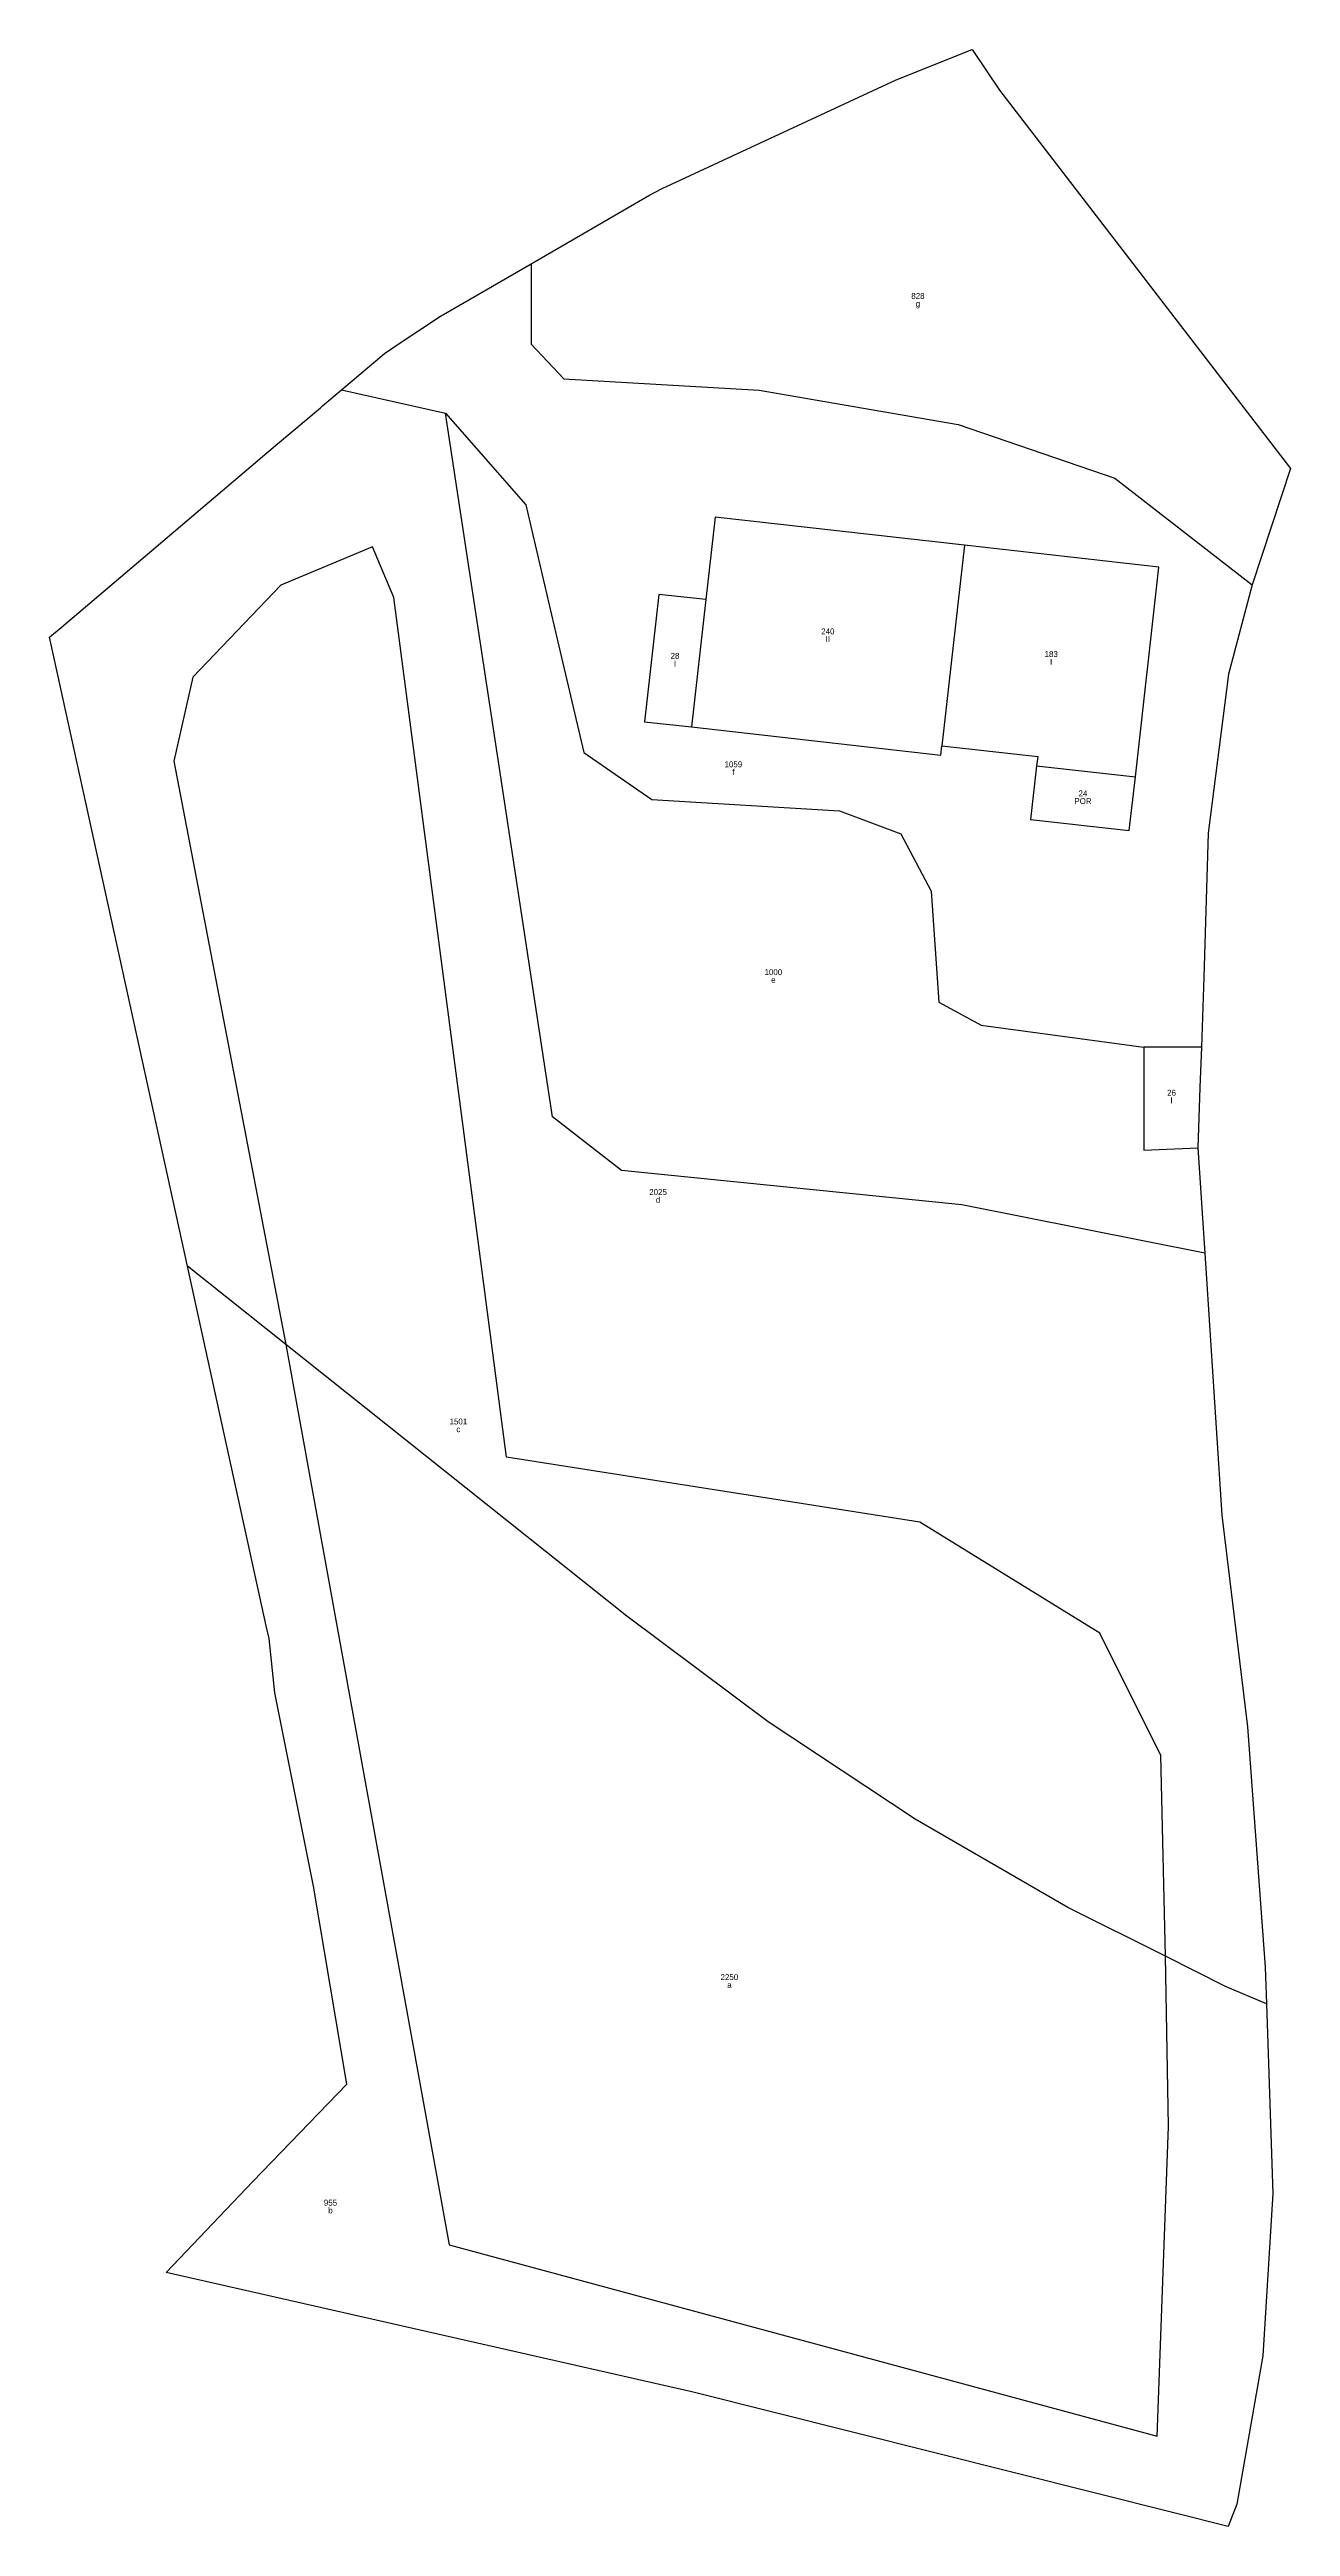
# Model space of a CAD drawing. Header units: metres. Extents: x 483640 to 483724, y 4631239 to 4631406.
import ezdxf
from ezdxf.enums import TextEntityAlignment as Align

# ---------------------------------------------------------------- set-up
doc = ezdxf.new("R2010")
doc.units = ezdxf.units.M

msp = doc.modelspace()

# ---------------------------------------------------------------- linework, layer by layer
at = {"layer": 'PG-LI'}
for p, q in [((483659.827, 4631383.033), (483666.812, 4631381.459)), ((483701.751, 4631372.5655), (483700.2315, 4631359.0605)), ((483714.846, 4631371.0925), (483701.751, 4631372.5655)), ((483713.256, 4631356.961), (483714.846, 4631371.0925)), ((483684.3395, 4631368.897), (483683.375, 4631360.3225)), ((483706.61, 4631357.7085), (483713.256, 4631356.961)), ((483717.6985, 4631338.7695), (483713.816, 4631338.7695)), ((483656.072, 4631318.7385), (483649.455, 4631324.0115)), ((483656.072, 4631318.7385), (483667.07, 4631258.0905)), ((483715.49, 4631266.0745), (483715.282, 4631277.535))]:
    msp.add_line(p, q, dxfattribs=at)
for points in [[(483672.5805, 4631391.514), (483672.5805, 4631386.095), (483674.7965, 4631383.777), (483687.9315, 4631383.004), (483701.3245, 4631380.686), (483711.884, 4631377.0805), (483721.1235, 4631369.905)], [(483717.923, 4631324.8945), (483701.582, 4631328.145), (483678.6595, 4631330.463), (483674.0235, 4631334.069), (483666.812, 4631381.459)], [(483666.812, 4631381.459), (483672.221, 4631375.2775), (483674.2815, 4631366.521), (483676.1425, 4631358.611), (483680.72, 4631355.446), (483693.3405, 4631354.6735), (483697.461, 4631353.128), (483699.5215, 4631349.2645), (483700.0365, 4631341.7955), (483702.8695, 4631340.25), (483713.816, 4631338.7695)], [(483701.751, 4631372.5655), (483684.965, 4631374.454), (483684.3395, 4631368.897)], [(483715.282, 4631277.535), (483714.975, 4631291.0575), (483710.854, 4631299.299), (483698.749, 4631306.768), (483670.933, 4631311.1465), (483663.336, 4631369.043), (483661.9185, 4631372.4445), (483655.7375, 4631369.869), (483649.8135, 4631363.6875), (483648.526, 4631358.0215), (483656.072, 4631318.7385)], [(483684.3395, 4631368.897), (483681.1715, 4631369.253), (483680.207, 4631360.679), (483683.375, 4631360.3225)], [(483683.375, 4631360.3225), (483700.161, 4631358.434), (483700.2315, 4631359.0605)], [(483700.2315, 4631359.0605), (483706.6805, 4631358.335), (483706.61, 4631357.7085)], [(483706.61, 4631357.7085), (483706.203, 4631354.0905), (483712.849, 4631353.343), (483713.256, 4631356.961)], [(483713.816, 4631338.7695), (483713.816, 4631331.8155), (483717.453, 4631331.9745)], [(483715.282, 4631277.535), (483708.7175, 4631280.8295), (483698.442, 4631286.7735), (483688.5375, 4631293.317), (483679.038, 4631300.436), (483656.072, 4631318.7385)], [(483722.0855, 4631274.3205), (483719.3275, 4631275.5055), (483715.282, 4631277.535)], [(483667.07, 4631258.0905), (483714.717, 4631245.213), (483715.49, 4631266.0745)]]:
    msp.add_lwpolyline(points, dxfattribs=at)
at = {"layer": 'PG-LP'}
for p, q in [((483672.5805, 4631391.514), (483680.506, 4631396.11)), ((483659.827, 4631383.033), (483662.7235, 4631385.485)), ((483717.6985, 4631338.7695), (483717.603, 4631336.0345)), ((483717.603, 4631336.0345), (483717.453, 4631331.9745)), ((483717.453, 4631331.9745), (483717.923, 4631324.8945)), ((483717.923, 4631324.8945), (483719.073, 4631307.2345)), ((483722.0855, 4631274.3205), (483722.5125, 4631261.5545))]:
    msp.add_line(p, q, dxfattribs=at)
for points in [[(483680.506, 4631396.11), (483681.413, 4631396.5845), (483697.1515, 4631403.91), (483702.2735, 4631405.945), (483704.1035, 4631403.205), (483723.6935, 4631377.7345), (483721.1235, 4631369.905)], [(483662.7235, 4631385.485), (483663.8335, 4631386.235), (483666.0735, 4631387.725), (483666.3735, 4631387.915), (483672.5805, 4631391.514)], [(483649.455, 4631324.0115), (483640.713, 4631363.9155), (483640.173, 4631366.3655), (483640.943, 4631367.0155), (483655.383, 4631379.2755), (483658.4035, 4631381.825), (483658.5535, 4631381.955), (483659.827, 4631383.033)], [(483721.1235, 4631369.905), (483719.533, 4631363.875), (483718.153, 4631353.1745), (483717.863, 4631343.4745), (483717.6985, 4631338.7695)], [(483722.5125, 4631261.5545), (483721.8325, 4631250.6245), (483720.0925, 4631240.6345), (483719.4925, 4631239.1345), (483715.8525, 4631240.0445), (483683.4125, 4631248.205), (483648.0225, 4631256.235), (483653.8625, 4631262.365), (483660.1925, 4631268.915), (483657.9425, 4631282.245), (483655.3325, 4631295.265), (483654.9525, 4631298.925), (483654.7625, 4631299.785), (483649.455, 4631324.0115)], [(483719.073, 4631307.2345), (483720.8025, 4631292.9945), (483722.0025, 4631276.7945), (483722.0855, 4631274.3205)]]:
    msp.add_lwpolyline(points, dxfattribs=at)

# ---------------------------------------------------------------- texts
at = {"layer": 'PG-AA'}
for s, p in [('g', (483698.62, 4631389.03)), ('II', (483692.56, 4631366.44)), ('I', (483682.27, 4631364.79)), ('I', (483707.59, 4631364.91)), ('f', (483686.2, 4631357.49)), ('POR', (483709.73, 4631355.53)), ('e', (483688.89, 4631343.49)), ('I', (483715.69, 4631335.37)), ('d', (483681.13, 4631328.68)), ('c', (483667.69, 4631313.23)), ('a', (483685.93, 4631275.81)), ('b', (483659.08, 4631260.62))]:
    msp.add_text(s, height=0.4, dxfattribs=at).set_placement(p, align=Align.TOP_CENTER)
at = {"layer": 'PG-AS'}
for s, p in [('828', (483698.62, 4631389.03)), ('240', (483692.56, 4631366.44)), ('28', (483682.27, 4631364.79)), ('183', (483707.59, 4631364.91)), ('1059', (483686.2, 4631357.49)), ('24', (483709.73, 4631355.53)), ('1000', (483688.89, 4631343.49)), ('26', (483715.69, 4631335.37)), ('2025', (483681.13, 4631328.68)), ('1501', (483667.69, 4631313.23)), ('2250', (483685.93, 4631275.81)), ('955', (483659.08, 4631260.62))]:
    msp.add_text(s, height=0.4, dxfattribs=at).set_placement(p, align=Align.BOTTOM_CENTER)

doc.saveas('drawing.dxf')
